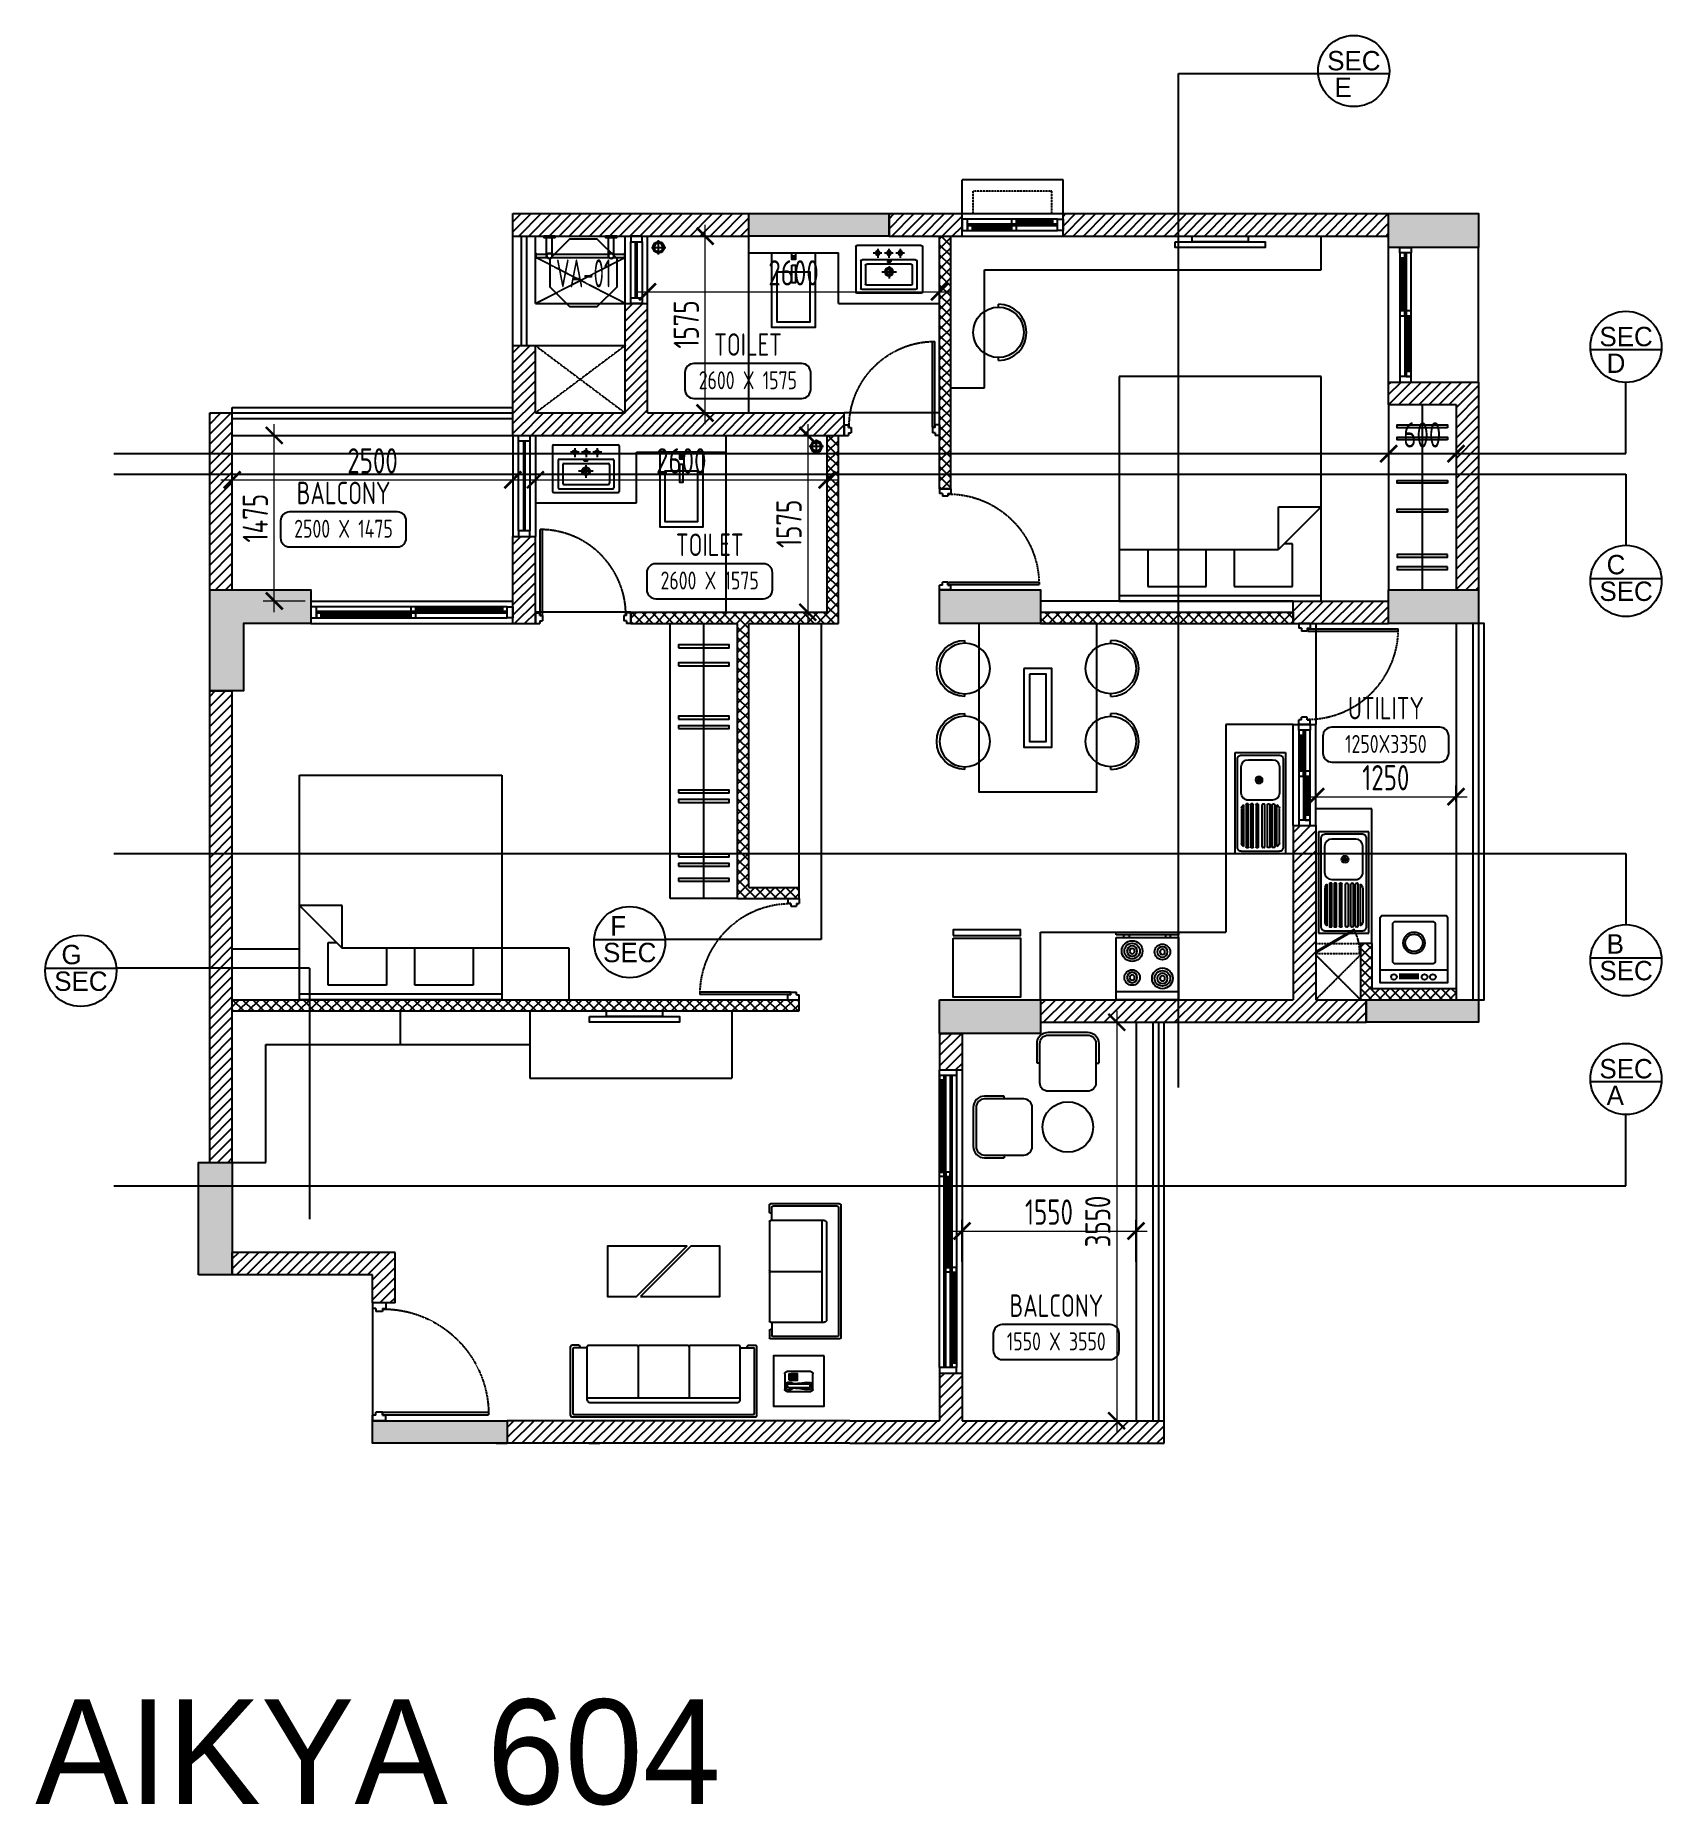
# Model space of a CAD drawing. Header units: millimetres. Extents: x -184691 to 158232, y -112569 to 33289.
# Drawn here: x 13141 to 27626, y -22234 to -6469 of the extents above; entities that cross this region are included whole.
import ezdxf
from ezdxf.enums import TextEntityAlignment as Align

# ---------------------------------------------------------------- set-up
doc = ezdxf.new("R2010")
doc.units = ezdxf.units.MM
doc.header["$LTSCALE"] = 10
doc.header["$PDMODE"] = 35
doc.header["$PDSIZE"] = 500
doc.linetypes.add('DASHED', pattern=[19.05, 12.7, -6.35])
doc.linetypes.add('HIDDEN', pattern=[9.525, 6.35, -3.175])
for name, color, linetype in [('07--DIM-1', 1, 'Continuous'), ('A--BLOCKWALL-1', 9, 'Continuous'), ('A--BLOCKWALL-2', 2, 'Continuous'), ('A--BLOCKWALL-3', 3, 'Continuous'), ('A--BLOCKWALL-HATCH', 8, 'Continuous'), ('A--CONCRETE-1', 9, 'Continuous'), ('A--CONCRETE-HID', 9, 'HIDDEN'), ('A--DOWN', 34, 'Continuous'), ('A--FIXTURE-0', 8, 'Continuous'), ('A--FURNITURE-0', 253, 'Continuous'), ('A--FURNITURE-1', 9, 'Continuous'), ('A--GLAZING-0', 181, 'Continuous'), ('A--HANDRAIL-1', 9, 'Continuous'), ('A--HATCH-1', 8, 'Continuous'), ('A--SANITARY-0', 253, 'Continuous'), ('A--SHAFT-HIDDEN', 9, 'HIDDEN'), ('A--SPACENUMBER', 2, 'Continuous'), ('A--SPACENUMBER-1', 8, 'Continuous'), ('A--SPACEREF', 3, 'Continuous'), ('A--STELWRK-1', 9, 'Continuous'), ('A--Stucture', 9, 'Continuous'), ('A--TILING-1', 8, 'Continuous'), ('A--WINREF', 7, 'Continuous'), ('A--WINREF-1', 8, 'Continuous'), ('Typical floor Column Centre line$0$X-3rd Floor Column$0$A--COL250', 250, 'Continuous'), ('Typical floor Column Centre line$0$X-3rd Floor Column$0$A--CONCRETE-4', 4, 'Continuous')]:
    doc.layers.add(name, color=color, linetype=linetype)
doc.layers.add('A--STELWRK-2', color=2, linetype='Continuous', lineweight=25)
doc.styles.add('ISO', font='isocp2.shx', dxfattribs={"width": 0.8})
doc.dimstyles.new('A-DIM-100', dxfattribs={"dimscale": 100, "dimtxt": 2.25, "dimasz": 1.5, "dimexe": 1, "dimexo": 0.5, "dimgap": 0, "dimtad": 0, "dimdec": 0, "dimzin": 12, "dimdsep": 46, "dimtxsty": 'ISO', "dimblk": 'ARCHTICK', "dimcen": 1, "dimdle": 1, "dimclrd": 8, "dimclre": 8, "dimclrt": 256, "dimadec": 0, "dimazin": 3, "dimtfac": 1, "dimtdec": 0, "dimtmove": 1, "dimatfit": 2, "dimfxl": 1, "dimtvp": 0.75, "dimtolj": 1, "dimtzin": 12, "dimlwd": 18, "dimlwe": 18, "dimarcsym": 0})
pattern_1 = [(45, (18294.394, -21956.845), (-44.90128, 44.90128), [])]
pattern_2 = [(45, (18294.394, -21956.845), (-44.90128, 44.90128), []), (135, (18294.394, -21956.845), (-44.90128, -44.90128), [])]

msp = doc.modelspace()

# ---------------------------------------------------------------- texts
at = {"layer": 'A--SPACEREF'}
for s, height, p in [('SEC', 172.62, (24647.1, -6780.8)), (' E', 172.62, (24647.1, -7018.2)), ('SEC', 172.62, (27071.9, -9237.5)), (' D', 172.62, (27071.9, -9474.9)), (' C', 172.62, (27071.9, -11268.4)), ('SEC', 172.62, (27071.9, -11505.7)), (' F', 172.62, (18197.5, -14485.3)), (' B ', 172.62, (27071.9, -14646.6)), (' G', 172.62, (13309, -14741)), ('SEC', 172.62, (18197.5, -14722.7)), ('SEC', 172.62, (13309, -14978.4)), ('SEC', 172.62, (27071.9, -14884)), ('SEC', 172.62, (27071.9, -15757.6)), (' A ', 172.62, (27071.9, -15995)), ('AIKYA 604', 933.32, (13138.6, -22220.4))]:
    msp.add_text(s, height=height, dxfattribs=at).set_placement(p)

# ---------------------------------------------------------------- blocks, each defined once
blk = doc.blocks.new('A$C542B73FF')
at = {"layer": 'A--FURNITURE-0'}
for points in [[(-400, 50), (400, 50), (400, 100), (-400, 100)], [(-250, 0), (250, 0), (250, 50), (-250, 50)]]:
    blk.add_lwpolyline(points, close=True, dxfattribs=at)
blk = doc.blocks.new('A$C7FA855F9')
at = {"layer": 'A--FURNITURE-0', "linetype": 'Continuous'}
for p, q in [((900, 2000), (-900, 2000)), ((-900, 2000), (-900, 0)), ((900, 0), (900, 2000)), ((900, 840), (520, 460)), ((520, 840), (900, 840)), ((520, 460), (520, 840)), ((645, 510), (570, 510)), ((645, 130), (645, 510)), ((-900, 460), (520, 460)), ((-645, 460), (-645, 130)), ((-125, 130), (-125, 460)), ((125, 460), (125, 130)), ((-900, 50), (900, 50)), ((-900, 0), (900, 0)), ((-645, 130), (-125, 130)), ((125, 130), (645, 130))]:
    blk.add_line(p, q, dxfattribs=at)
blk = doc.blocks.new('A$C383732B3')
for p, q in [((275, 250), (275, 275)), ((275, -250), (275, -275))]:
    blk.add_line(p, q)
blk.add_lwpolyline([(275, 275), (100, 275, 0.414214), (0, 175), (0, -175, 0.414214), (100, -275), (275, -275)], format="xyb")
blk.add_lwpolyline([(100, -250), (450, -250, 0.414214), (525, -175), (525, 175, 0.414214), (450, 250), (100, 250, 0.414214), (25, 175), (25, -175, 0.414214)], format="xyb", close=True)
blk = doc.blocks.new('A$C337B3EF4')
for p, q in [((0, 225), (0, 250)), ((0, -250), (0, -225))]:
    blk.add_line(p, q)
blk.add_circle((0, 0), 225)
blk.add_arc((0, 0), 250, 270, 90)
blk = doc.blocks.new('A$C666E5324')
at = {"layer": 'A--FURNITURE-0'}
for points in [[(0, -525), (-1500, -525), (-1500, 525), (0, 525)], [(-400, -125), (-1100, -125), (-1100, 125), (-400, 125)], [(-450, -75), (-1050, -75), (-1050, 75), (-450, 75)]]:
    blk.add_lwpolyline(points, close=True, dxfattribs=at)
at = {"layer": 'A--FURNITURE-0', "xscale": -1, "rotation": 270.000000000004}
for p in [(-1050, 650), (-400, 650)]:
    blk.add_blockref('A$C337B3EF4', p, dxfattribs=at)
at = {"layer": 'A--FURNITURE-0', "rotation": 270.000000000004}
for p in [(-1050, -650), (-400, -650)]:
    blk.add_blockref('A$C337B3EF4', p, dxfattribs=at)
blk = doc.blocks.new('A$C030B2EE2')
at = {"layer": 'A--DOWN'}
for p, q in [((-100, 1150), (-100, 50)), ((-57, 1150), (-57, 50)), ((-43, 1150), (-43, 93)), ((0, 50), (0, 1150))]:
    blk.add_line(p, q, dxfattribs=at)
for points in [[(0, 1150), (-100, 1150), (-100, 1200), (0, 1200)], [(-57, 1150), (-100, 1150), (-100, 1107), (-57, 1107)], [(-57, 634), (-100, 634), (-100, 591), (-57, 591)], [(0, 634), (-43, 634), (-43, 591), (0, 591)], [(0, 50), (-100, 50), (-100, 0), (0, 0)], [(0, 93), (-43, 93), (-43, 50), (0, 50)]]:
    blk.add_lwpolyline(points, close=True, dxfattribs=at)
at = {"layer": 'A--GLAZING-0'}
for p, q in [((-86, 634), (-86, 1107)), ((-72, 634), (-72, 1107)), ((-28, 93), (-28, 591)), ((-14, 93), (-14, 591))]:
    blk.add_line(p, q, dxfattribs=at)
blk = doc.blocks.new('A$C35654C4B')
at = {"layer": 'A--BLOCKWALL-1'}
for p, q in [((-900, 200), (0, 200)), ((-900, 0), (0, 0))]:
    blk.add_line(p, q, dxfattribs=at)
at = {"layer": 'A--DOWN'}
for p, q in [((-50, 150), (-850, 150)), ((-50, 107), (-850, 107)), ((-850, 50), (-50, 50)), ((-50, 93), (-807, 93))]:
    blk.add_line(p, q, dxfattribs=at)
for points in [[(-850, 50), (-850, 150), (-900, 150), (-900, 50)], [(-807, 50), (-807, 93), (-850, 93), (-850, 50)], [(-416, 107), (-416, 150), (-459, 150), (-459, 107)], [(-416, 50), (-416, 93), (-459, 93), (-459, 50)], [(-50, 107), (-50, 150), (-93, 150), (-93, 107)], [(-50, 50), (-50, 150), (0, 150), (0, 50)]]:
    blk.add_lwpolyline(points, close=True, dxfattribs=at)
at = {"layer": 'A--GLAZING-0'}
for p, q in [((-807, 78), (-459, 78)), ((-807, 64), (-459, 64)), ((-416, 136), (-93, 136)), ((-416, 122), (-93, 122))]:
    blk.add_line(p, q, dxfattribs=at)
blk = doc.blocks.new('A$C34D21E7E')
at = {"layer": 'A--DOWN'}
for p, q in [((-150, 2450), (-150, -150)), ((-110, 2450), (-110, -150)), ((-95, 2450), (-95, -150)), ((-55, -150), (-55, 2450)), ((-40, -150), (-40, 2450)), ((0, -150), (0, 2450))]:
    blk.add_line(p, q, dxfattribs=at)
for points in [[(-150, 2450), (0, 2450), (0, 2500), (-150, 2500)], [(-40, 2450), (0, 2450), (0, 2410), (-40, 2410)], [(-95, 1590), (-55, 1590), (-55, 1550), (-95, 1550)], [(-40, 1550), (0, 1550), (0, 1590), (-40, 1590)], [(-150, 740), (-110, 740), (-110, 700), (-150, 700)], [(-95, 700), (-55, 700), (-55, 740), (-95, 740)], [(-150, -150), (-110, -150), (-110, -110), (-150, -110)], [(-150, -150), (0, -150), (0, -200), (-150, -200)]]:
    blk.add_lwpolyline(points, close=True, dxfattribs=at)
at = {"layer": 'A--GLAZING-0'}
for p, q in [((-25, 1590), (-25, 2410)), ((-15, 1590), (-15, 2410)), ((-80, 740), (-80, 1550)), ((-70, 740), (-70, 1550)), ((-135, -110), (-135, 700)), ((-125, -110), (-125, 700))]:
    blk.add_line(p, q, dxfattribs=at)
blk = doc.blocks.new('A$C1CBF2325')
at = {"layer": 'A--DOWN'}
for p, q in [((100, 0), (0, 0)), ((0, 0), (0, -42)), ((100, 0), (100, -42)), ((25, -42), (0, -42)), ((25, -42), (25, -67)), ((75, -67), (25, -67)), ((75, -42), (75, -67)), ((75, -42), (100, -42)), ((79, -46), (79, -67)), ((79, -46), (886, -46)), ((79, -67), (886, -67)), ((886, -67), (886, -46)), ((25, -858), (0, -858)), ((0, -900), (0, -858)), ((100, -900), (0, -900)), ((75, -833), (25, -833)), ((25, -858), (25, -833)), ((75, -858), (75, -833)), ((75, -858), (100, -858)), ((100, -900), (100, -858))]:
    blk.add_line(p, q, dxfattribs=at)
at = {"layer": 'A--DOWN', "color": 8, "linetype": 'DASHED', "ltscale": 0.005}
blk.add_arc((79, -46), 807, 269.7319, 358.5291, dxfattribs=at)
blk = doc.blocks.new('A$C68464E93')
at = {"layer": 'A--BLOCKWALL-1'}
for p, q in [((600, 200), (0, 200)), ((600, 0), (0, 0))]:
    blk.add_line(p, q, dxfattribs=at)
at = {"layer": 'A--DOWN'}
for p, q in [((50, 150), (550, 150)), ((550, 50), (50, 50))]:
    blk.add_line(p, q, dxfattribs=at)
for points in [[(50, 50), (50, 150), (0, 150), (0, 50), (50, 50)], [(550, 50), (550, 150), (600, 150), (600, 50), (550, 50)]]:
    blk.add_lwpolyline(points, dxfattribs=at)
at = {"layer": 'A--GLAZING-0'}
for p, q in [((550, 107), (50, 107)), ((550, 93), (50, 93))]:
    blk.add_line(p, q, dxfattribs=at)
blk = doc.blocks.new('A$C76363F86-flat-10')
at = {"layer": 'A--SANITARY-0'}
for points in [[(0, -0.193), (0, 0.193), (-0.663, 0.193), (-0.663, -0.193)], [(-0.167, -0.146), (-0.167, 0.146), (-0.616, 0.146), (-0.616, -0.146)], [(-0.108, -0.017), (-0.108, 0.017), (-0.266, 0.017), (-0.266, -0.017)], [(0, -0.017), (0, 0.017), (-0.057, 0.017), (-0.057, -0.017)], [(-0.027, -0.009), (-0.027, 0.008), (-0.05, 0.008), (-0.05, -0.009)]]:
    blk.add_lwpolyline(points, close=True, dxfattribs=at)
blk = doc.blocks.new('A$C302618AE')
at = {"layer": 'A--SANITARY-0'}
for p, q in [((-287, 0), (287, 0)), ((-297, -10), (-297, -416)), ((-247, -138), (-247, -383)), ((-237, -128), (240, -128)), ((-60, -67), (-138, -67)), ((-100, -30), (-100, -110)), ((40, -67), (-38, -67)), ((1, -30), (1, -110)), ((141, -67), (63, -67)), ((101, -30), (101, -110)), ((250, -138), (250, -383)), ((297, -10), (297, -416)), ((-206, -178), (-206, -343)), ((-196, -168), (199, -168)), ((65, -236), (-65, -236)), ((0, -183), (0, -295)), ((209, -178), (209, -343)), ((-287, -426), (287, -426)), ((-237, -393), (240, -393)), ((-196, -353), (199, -353))]:
    blk.add_line(p, q, dxfattribs=at)
for centre, radius in [((-100, -67), 17.8), ((1, -67), 17.8), ((101, -67), 17.8), ((1, -235), 36.3), ((1, -235), 25)]:
    blk.add_circle(centre, radius, dxfattribs=at)
for centre, start, end in [((-287, -10), 90, 180), ((-237, -138), 90, 180), ((240, -138), 0, 90), ((287, -10), 0, 90), ((-196, -178), 90, 180), ((199, -178), 0, 90), ((-287, -416), 180, 270), ((-237, -383), 180, 270), ((-196, -343), 180, 270), ((199, -343), 270, 0), ((240, -383), 270, 0), ((287, -416), 270, 0)]:
    blk.add_arc(centre, 10, start, end, dxfattribs=at)
blk.add_ellipse((0, -141), major_axis=(17.6, 0), ratio=0.318204, dxfattribs=at)
blk = doc.blocks.new('A$C704305AF')
at = {"layer": 'A--SANITARY-0'}
for p, q in [((0, 0.064), (0, -0.064)), ((0.064, 0), (-0.064, 0))]:
    blk.add_line(p, q, dxfattribs=at)
for major_axis, start_param, end_param in [((0, 0.0508), 3.141593, 9.424778), ((0, 0.0381), 6.283185307145827, 12.56637061432541)]:
    blk.add_ellipse((0, 0), major_axis=major_axis, ratio=1, start_param=start_param, end_param=end_param, dxfattribs=at)
blk = doc.blocks.new('A$C47D60FF3')
at = {"layer": 'A--FIXTURE-0'}
blk.add_lwpolyline([(-0.075, 0.6), (-0.075, 0), (-0.6, 0), (-0.6, 0.6)], close=True, dxfattribs=at)
blk.add_lwpolyline([(-0.05, 0.6), (-0.05, 0), (0, 0), (0, 0.6), (-0.05, 0.6)], dxfattribs=at)
blk = doc.blocks.new('A$C613641B0')
at = {"layer": 'A--BLOCKWALL-1'}
for p, q in [((0, 0), (-1800, 0)), ((0, -200), (-1800, -200))]:
    blk.add_line(p, q, dxfattribs=at)
at = {"layer": 'A--DOWN'}
for p, q in [((-50, -50), (-1750, -50)), ((-1750, -93), (-93, -93)), ((-1750, -107), (-50, -107)), ((-1750, -150), (-50, -150))]:
    blk.add_line(p, q, dxfattribs=at)
for points in [[(-1750, -50), (-1750, -150), (-1800, -150), (-1800, -50)], [(-1750, -107), (-1750, -150), (-1707, -150), (-1707, -107)], [(-934, -50), (-934, -93), (-891, -93), (-891, -50)], [(-934, -107), (-934, -150), (-891, -150), (-891, -107)], [(-93, -50), (-93, -93), (-50, -93), (-50, -50)], [(-50, -50), (-50, -150), (0, -150), (0, -50)]]:
    blk.add_lwpolyline(points, close=True, dxfattribs=at)
at = {"layer": 'A--GLAZING-0'}
for p, q in [((-934, -122), (-1707, -122)), ((-934, -136), (-1707, -136)), ((-93, -64), (-891, -64)), ((-93, -78), (-891, -78))]:
    blk.add_line(p, q, dxfattribs=at)
blk = doc.blocks.new('SPACE')
at = {"layer": 'A--SPACENUMBER-1'}
blk.add_lwpolyline([(-600, 0), (600, 0, 0.414213562), (700, 100), (700, 288.5, 0.414213562), (600, 388.5), (-600, 388.5, 0.414213562), (-700, 288.5), (-700, 100, 0.414213562), (-600, 0, -0.052514465)], format="xyb", dxfattribs=at)
at = {"layer": 'A--SPACENUMBER', "style": 'ISO', "width": 0.8, "flags": 4}
blk.add_attdef('01', text='', height=250, dxfattribs=at).set_placement((0.455, 202.41), align=Align.MIDDLE)
at = {"layer": 'A--SPACEREF', "style": 'ISO', "width": 0.8, "flags": 4}
blk.add_attdef('S', text='', height=300, dxfattribs=at).set_placement((1.35, 474.975), align=Align.CENTER)
blk = doc.blocks.new('AL-OP')
at = {"layer": 'A--WINREF-1'}
blk.add_lwpolyline([(-124, 300), (-300, 124), (-300, -124), (-124, -300), (124, -300), (300, -124), (300, 124), (124, 300)], close=True, dxfattribs=at)
at = {"layer": 'A--WINREF', "style": 'ISO', "width": 0.6}
blk.add_attdef('AL-OP', text='', height=250, dxfattribs=at).set_placement((3, -5), align=Align.MIDDLE)
blk = doc.blocks.new('A$C2D7D56F7')
at = {"layer": 'A--FIXTURE-0'}
for p, q in [((-0.3, -0.113), (0.3, -0.113)), ((-0.044, -0.037), (0.131, -0.037)), ((-0.044, -0.056), (0.131, -0.056)), ((-0.044, -0.074), (0.131, -0.074))]:
    blk.add_line(p, q, dxfattribs=at)
blk.add_lwpolyline([(0.3, -0.575, -0.414214), (0.275, -0.6), (-0.275, -0.6, -0.414214), (-0.3, -0.575), (-0.3, 0), (0.3, 0)], format="xyb", close=True, dxfattribs=at)
blk.add_lwpolyline([(-0.173, -0.168), (0.173, -0.168), (0.189, -0.184), (0.189, -0.531), (0.173, -0.546), (-0.173, -0.546), (-0.189, -0.531), (-0.189, -0.184)], close=True, dxfattribs=at)
for centre, radius in [((-0.169, -0.052), 0.025), ((-0.095, -0.052), 0.025), ((0.178, -0.052), 0.025), ((-0.001, -0.355), 0.0964), ((-0.001, -0.355), 0.0776)]:
    blk.add_circle(centre, radius, dxfattribs=at)
blk = doc.blocks.new('A$C321E12B3')
at = {"layer": 'A--SANITARY-0', "ltscale": 5}
for p, q in [((-0.9, 0.45), (0, 0.45)), ((-0.9, 0), (-0.9, 0.45)), ((-0.879, 0.055), (-0.879, 0.395)), ((-0.845, 0.429), (-0.055, 0.429)), ((-0.837, 0.118), (-0.837, 0.332)), ((-0.774, 0.395), (-0.54, 0.395)), ((-0.477, 0.332), (-0.477, 0.118)), ((-0.443, 0.335), (-0.443, 0.348)), ((-0.439, 0.352), (-0.059, 0.352)), ((-0.059, 0.331), (-0.439, 0.331)), ((-0.063, 0.373), (-0.435, 0.373)), ((-0.404, 0.394), (-0.094, 0.394)), ((-0.055, 0.348), (-0.055, 0.335)), ((-0.021, 0.395), (-0.021, 0.055)), ((0, 0.45), (0, 0)), ((-0.443, 0.293), (-0.443, 0.306)), ((-0.443, 0.246), (-0.443, 0.259)), ((-0.443, 0.204), (-0.443, 0.191)), ((-0.439, 0.31), (-0.059, 0.31)), ((-0.059, 0.289), (-0.439, 0.289)), ((-0.439, 0.263), (-0.059, 0.263)), ((-0.059, 0.242), (-0.439, 0.242)), ((-0.059, 0.208), (-0.439, 0.208)), ((-0.439, 0.187), (-0.059, 0.187)), ((-0.059, 0.161), (-0.439, 0.161)), ((-0.055, 0.306), (-0.055, 0.293)), ((-0.055, 0.259), (-0.055, 0.246)), ((-0.055, 0.191), (-0.055, 0.204)), ((0, 0), (-0.9, 0)), ((-0.055, 0.021), (-0.845, 0.021)), ((-0.54, 0.055), (-0.774, 0.055)), ((-0.443, 0.157), (-0.443, 0.144)), ((-0.443, 0.115), (-0.443, 0.102)), ((-0.439, 0.14), (-0.059, 0.14)), ((-0.059, 0.119), (-0.439, 0.119)), ((-0.439, 0.098), (-0.059, 0.098)), ((-0.063, 0.077), (-0.435, 0.077)), ((-0.404, 0.056), (-0.094, 0.056)), ((-0.055, 0.144), (-0.055, 0.157)), ((-0.055, 0.102), (-0.055, 0.115))]:
    blk.add_line(p, q, dxfattribs=at)
at = {"layer": 'A--SANITARY-0'}
blk.add_line((-0.9, 0.45), (0, 0.45), dxfattribs=at)
at = {"layer": 'A--SANITARY-0', "ltscale": 5, "extrusion": (0, 0, -1)}
for centre, major_axis, start_param, end_param in [((-0.845, 0.395), (-0.0238, 0.0238), 5.497787, 7.068583), ((-0.774, 0.332), (0.0446, 0.0446), 3.926991, 5.497787), ((-0.54, 0.332), (0.0446, 0.0446), -0.785398, 0.785398), ((-0.439, 0.348), (0.00297, 0.00297), 3.926991, 5.497787), ((-0.439, 0.335), (-0.00297, 0.00297), 3.926991, 5.497787), ((-0.393, 0.345), (-0.0357, 0.0357), 6.090163, 6.844508), ((-0.105, 0.345), (-0.0357, 0.0357), 1.009473, 1.763819), ((-0.059, 0.348), (0.00297, 0.00297), -0.785398, 0.785398), ((-0.059, 0.335), (-0.00297, 0.00297), 2.356194, 3.926991), ((-0.055, 0.395), (-0.0238, 0.0238), 0.785398, 2.356194), ((-0.657, 0.214), (0.0223, 0.0223), 0.785398, 7.068583), ((-0.657, 0.214), (0.0112, 0.0112), 0.785398, 7.068583), ((-0.657, 0.214), (0.00743, 0.00743), 0.785398, 7.068583), ((-0.439, 0.306), (-0.00297, 0.00297), 5.497787, 7.068583), ((-0.439, 0.293), (-0.00297, 0.00297), 3.926991, 5.497787), ((-0.439, 0.204), (0.00297, 0.00297), 3.926991, 5.497787), ((-0.439, 0.191), (-0.00297, 0.00297), 3.926991, 5.497787), ((-0.439, 0.157), (0.00297, 0.00297), 3.926991, 5.497787), ((-0.059, 0.306), (0.00297, 0.00297), -0.785398, 0.785398), ((-0.059, 0.293), (-0.00297, 0.00297), 2.356194, 3.926991), ((-0.059, 0.204), (0.00297, 0.00297), -0.785398, 0.785398), ((-0.059, 0.191), (-0.00297, 0.00297), 2.356194, 3.926991), ((-0.059, 0.157), (0.00297, 0.00297), -0.785398, 0.785398), ((-0.845, 0.055), (0.0238, 0.0238), 2.356194, 3.926991), ((-0.774, 0.118), (-0.0446, 0.0446), 3.926991, 5.497787), ((-0.54, 0.118), (-0.0446, 0.0446), 2.356194, 3.926991), ((-0.439, 0.144), (0.00297, 0.00297), 2.356194, 3.926991), ((-0.439, 0.115), (0.00297, 0.00297), 3.926991, 5.497787), ((-0.439, 0.102), (0.00297, 0.00297), 2.356194, 3.926991), ((-0.393, 0.105), (-0.0357, 0.0357), 4.151066, 4.905412), ((-0.105, 0.105), (-0.0357, 0.0357), 2.94857, 3.702916), ((-0.059, 0.144), (-0.00297, 0.00297), 2.356194, 3.926991), ((-0.059, 0.115), (0.00297, 0.00297), -0.785398, 0.785398), ((-0.059, 0.102), (-0.00297, 0.00297), 2.356194, 3.926991), ((-0.055, 0.055), (-0.0238, 0.0238), 2.356194, 3.926991)]:
    blk.add_ellipse(centre, major_axis=major_axis, ratio=1, start_param=start_param, end_param=end_param, dxfattribs=at)
at = {"layer": 'A--SANITARY-0', "ltscale": 5}
for centre, major_axis, start_param, end_param in [((-0.439, 0.259), (-0.00297, -0.00297), 3.926991, 5.497787), ((-0.439, 0.246), (0.00297, -0.00297), 3.926991, 5.497787), ((-0.059, 0.259), (-0.00297, -0.00297), 2.356194, 3.926991), ((-0.059, 0.246), (0.00297, -0.00297), -0.785398, 0.785398)]:
    blk.add_ellipse(centre, major_axis=major_axis, ratio=1, start_param=start_param, end_param=end_param, dxfattribs=at)
blk = doc.blocks.new('A$C3A434446')
at = {"layer": 'A--STELWRK-1', "color": 1}
for p, q in [((110, 939), (110, 1089)), ((160, 939), (160, 1089)), ((660, 939), (660, 1089)), ((710, 939), (710, 1089)), ((15, 939), (115, 939)), ((15, 909), (115, 909)), ((155, 939), (665, 939)), ((155, 909), (665, 909)), ((705, 939), (805, 939)), ((705, 909), (805, 909))]:
    blk.add_line(p, q, dxfattribs=at)
at = {"layer": 'A--STELWRK-1'}
for points in [[(15, 899), (10, 899), (10, 949), (15, 949)], [(85, 1099), (85, 1089), (185, 1089), (185, 1099)], [(635, 1099), (635, 1089), (735, 1089), (735, 1099)], [(805, 899), (810, 899), (810, 949), (805, 949)]]:
    blk.add_lwpolyline(points, close=True, dxfattribs=at)
at = {"layer": 'A--STELWRK-2'}
for centre, radius in [((135, 924), 25), ((135, 924), 22), ((685, 924), 25), ((685, 924), 22)]:
    blk.add_circle(centre, radius, dxfattribs=at)
blk = doc.blocks.new('A$C6931329F')
at = {"layer": 'A--BLOCKWALL-1'}
for p, q in [((0, 900), (0, 0)), ((200, 900), (200, 0))]:
    blk.add_line(p, q, dxfattribs=at)
at = {"layer": 'A--DOWN'}
for p, q in [((50, 50), (50, 850)), ((150, 850), (150, 50))]:
    blk.add_line(p, q, dxfattribs=at)
for points in [[(150, 850), (50, 850), (50, 900), (150, 900), (150, 850)], [(150, 50), (50, 50), (50, 0), (150, 0), (150, 50)]]:
    blk.add_lwpolyline(points, dxfattribs=at)
at = {"layer": 'A--GLAZING-0'}
for p, q in [((93, 850), (93, 50)), ((107, 850), (107, 50))]:
    blk.add_line(p, q, dxfattribs=at)
blk = doc.blocks.new('A$C4DFF75E1')
at = {"layer": 'A--DOWN'}
for p, q in [((9, 25), (0, 25)), ((0, 25), (0, 0)), ((0, 0), (12, 0)), ((9, 15, 0), (9, 25, 0)), ((12, 15, 0), (9, 15, 0)), ((12, 15, 0), (12, 0, 0)), ((12, 15, 0), (12, 0, 0)), ((12, 0), (12, 15)), ((438, 15, 0), (438, 0, 0)), ((438, 15, 0), (438, 0, 0)), ((438, 15, 0), (441, 15, 0)), ((438, 0), (438, 15)), ((450, 0), (438, 0)), ((441, 15, 0), (441, 25, 0)), ((441, 25), (450, 25)), ((450, 25), (450, 0))]:
    blk.add_line(p, q, dxfattribs=at)
blk.add_lwpolyline([(14, 18), (388, 234), (385, 240), (11, 24)], close=True, dxfattribs=at)
blk.add_circle((10, 24, 0), 0.781, dxfattribs=at)
at = {"layer": 'A--DOWN', "color": 8, "linetype": 'DASHED', "ltscale": 0.003}
blk.add_arc((-37, 15, 0), 478, 0, 27.2936, dxfattribs=at)
blk = doc.blocks.new('_ArchTick')
at = {"color": 0, "const_width": 0.15}
blk.add_lwpolyline([(-0.5, -0.5), (0.5, 0.5)], dxfattribs=at)
blk = doc.blocks.new('*D330')
at = {"layer": '07--DIM-1', "color": 8, "lineweight": 18}
for p, q in [((25194, -9807), (25194, -10295)), ((25794, -9807), (25794, -10295)), ((25094, -10195), (25894, -10195))]:
    blk.add_line(p, q, dxfattribs=at)
at = {"layer": 'Defpoints', "color": 0}
for p in [(25194, -9757), (25794, -9757), (25794, -10195)]:
    blk.add_point(p, dxfattribs=at)
at = {"layer": '07--DIM-1', "color": 8, "lineweight": 18, "xscale": 150, "yscale": 150, "zscale": 150, "rotation": 180}
blk.add_blockref('_ArchTick', (25194, -10195), dxfattribs=at)
at = {"layer": '07--DIM-1', "color": 8, "lineweight": 18, "xscale": 150, "yscale": 150, "zscale": 150}
blk.add_blockref('_ArchTick', (25794, -10195), dxfattribs=at)
at = {"layer": '07--DIM-1', "insert": (25494, -10027), "char_height": 225, "attachment_point": 5, "style": 'ISO'}
blk.add_mtext('\\A1;600', dxfattribs=at)
blk = doc.blocks.new('*D331')
at = {"layer": '07--DIM-1', "color": 8, "lineweight": 18}
for p, q in [((18594, -8307), (18594, -8853)), ((21194, -8307), (21194, -8853)), ((18494, -8753), (21294, -8753))]:
    blk.add_line(p, q, dxfattribs=at)
at = {"layer": 'Defpoints', "color": 0}
for p in [(18594, -8257), (21194, -8257), (21194, -8753)]:
    blk.add_point(p, dxfattribs=at)
at = {"layer": '07--DIM-1', "color": 8, "lineweight": 18, "xscale": 150, "yscale": 150, "zscale": 150, "rotation": 180}
blk.add_blockref('_ArchTick', (18594, -8753), dxfattribs=at)
at = {"layer": '07--DIM-1', "color": 8, "lineweight": 18, "xscale": 150, "yscale": 150, "zscale": 150}
blk.add_blockref('_ArchTick', (21194, -8753), dxfattribs=at)
at = {"layer": '07--DIM-1', "insert": (19894, -8584), "char_height": 225, "attachment_point": 5, "style": 'ISO'}
blk.add_mtext('\\A1;2600', dxfattribs=at)
blk = doc.blocks.new('*D332')
at = {"layer": '07--DIM-1', "color": 8, "lineweight": 18}
for p, q in [((19106, -9932), (19106, -8157)), ((18644, -8257), (19206, -8257)), ((18644, -9832), (19206, -9832))]:
    blk.add_line(p, q, dxfattribs=at)
at = {"layer": 'Defpoints', "color": 0}
for p in [(18594, -8257), (19106, -8257), (18594, -9832)]:
    blk.add_point(p, dxfattribs=at)
at = {"layer": '07--DIM-1', "color": 8, "lineweight": 18, "xscale": 150, "yscale": 150, "zscale": 150}
for p, rotation in [((19106, -8257), 90), ((19106, -9832), 270)]:
    blk.add_blockref('_ArchTick', p, dxfattribs=dict(at, rotation=rotation))
at = {"layer": '07--DIM-1', "insert": (18938, -9044), "char_height": 225, "attachment_point": 5, "rotation": 90, "style": 'ISO'}
blk.add_mtext('\\A1;1575', dxfattribs=at)
blk = doc.blocks.new('*D333')
at = {"layer": '07--DIM-1', "color": 8, "lineweight": 18}
for p, q in [((21394, -17392), (21394, -17017)), ((22944, -17392), (22944, -17017)), ((21294, -17117), (23044, -17117))]:
    blk.add_line(p, q, dxfattribs=at)
at = {"layer": 'Defpoints', "color": 0}
for p in [(22944, -17117), (21394, -17442), (22944, -17442)]:
    blk.add_point(p, dxfattribs=at)
at = {"layer": '07--DIM-1', "color": 8, "lineweight": 18, "xscale": 150, "yscale": 150, "zscale": 150, "rotation": 180}
blk.add_blockref('_ArchTick', (21394, -17117), dxfattribs=at)
at = {"layer": '07--DIM-1', "color": 8, "lineweight": 18, "xscale": 150, "yscale": 150, "zscale": 150}
blk.add_blockref('_ArchTick', (22944, -17117), dxfattribs=at)
at = {"layer": '07--DIM-1', "insert": (22169, -16948), "char_height": 225, "attachment_point": 5, "style": 'ISO'}
blk.add_mtext('\\A1;1550', dxfattribs=at)
blk = doc.blocks.new('*D334')
at = {"layer": '07--DIM-1', "color": 8, "lineweight": 18}
for p, q in [((22894, -15257), (22672, -15257)), ((22772, -15157), (22772, -18907)), ((22894, -18807), (22672, -18807))]:
    blk.add_line(p, q, dxfattribs=at)
at = {"layer": 'Defpoints', "color": 0}
for p in [(22944, -15257), (22772, -18807), (22944, -18807)]:
    blk.add_point(p, dxfattribs=at)
at = {"layer": '07--DIM-1', "color": 8, "lineweight": 18, "xscale": 150, "yscale": 150, "zscale": 150}
for p, rotation in [((22772, -15257), 90), ((22772, -18807), 270)]:
    blk.add_blockref('_ArchTick', p, dxfattribs=dict(at, rotation=rotation))
at = {"layer": '07--DIM-1', "insert": (22604, -17032), "char_height": 225, "attachment_point": 5, "rotation": 90, "style": 'ISO'}
blk.add_mtext('\\A1;3550', dxfattribs=at)
blk = doc.blocks.new('*D335')
at = {"layer": '07--DIM-1', "color": 8, "lineweight": 18}
for p, q in [((14894, -10148), (14894, -10527)), ((17394, -10148), (17394, -10527)), ((14794, -10427), (17494, -10427))]:
    blk.add_line(p, q, dxfattribs=at)
at = {"layer": 'Defpoints', "color": 0}
for p in [(14894, -10098), (17394, -10098), (17394, -10427)]:
    blk.add_point(p, dxfattribs=at)
at = {"layer": '07--DIM-1', "color": 8, "lineweight": 18, "xscale": 150, "yscale": 150, "zscale": 150, "rotation": 180}
blk.add_blockref('_ArchTick', (14894, -10427), dxfattribs=at)
at = {"layer": '07--DIM-1', "color": 8, "lineweight": 18, "xscale": 150, "yscale": 150, "zscale": 150}
blk.add_blockref('_ArchTick', (17394, -10427), dxfattribs=at)
at = {"layer": '07--DIM-1', "insert": (16144, -10258), "char_height": 225, "attachment_point": 5, "style": 'ISO'}
blk.add_mtext('\\A1;2500', dxfattribs=at)
blk = doc.blocks.new('*D336')
at = {"layer": '07--DIM-1', "color": 8, "lineweight": 18}
for p, q in [((17594, -10236), (17594, -10527)), ((20194, -10236), (20194, -10527)), ((17494, -10427), (20294, -10427))]:
    blk.add_line(p, q, dxfattribs=at)
at = {"layer": 'Defpoints', "color": 0}
for p in [(17594, -10186), (20194, -10186), (20194, -10427)]:
    blk.add_point(p, dxfattribs=at)
at = {"layer": '07--DIM-1', "color": 8, "lineweight": 18, "xscale": 150, "yscale": 150, "zscale": 150, "rotation": 180}
blk.add_blockref('_ArchTick', (17594, -10427), dxfattribs=at)
at = {"layer": '07--DIM-1', "color": 8, "lineweight": 18, "xscale": 150, "yscale": 150, "zscale": 150}
blk.add_blockref('_ArchTick', (20194, -10427), dxfattribs=at)
at = {"layer": '07--DIM-1', "insert": (18894, -10258), "char_height": 225, "attachment_point": 5, "style": 'ISO'}
blk.add_mtext('\\A1;2600', dxfattribs=at)
blk = doc.blocks.new('*D337')
at = {"layer": '07--DIM-1', "color": 8, "lineweight": 18}
for p, q in [((20144, -10032), (19921, -10032)), ((20021, -9932), (20021, -11707)), ((20144, -11607), (19921, -11607))]:
    blk.add_line(p, q, dxfattribs=at)
at = {"layer": 'Defpoints', "color": 0}
for p in [(20194, -10032), (20021, -11607), (20194, -11607)]:
    blk.add_point(p, dxfattribs=at)
at = {"layer": '07--DIM-1', "color": 8, "lineweight": 18, "xscale": 150, "yscale": 150, "zscale": 150}
for p, rotation in [((20021, -10032), 90), ((20021, -11607), 270)]:
    blk.add_blockref('_ArchTick', p, dxfattribs=dict(at, rotation=rotation))
at = {"layer": '07--DIM-1', "insert": (19853, -10819), "char_height": 225, "attachment_point": 5, "rotation": 90, "style": 'ISO'}
blk.add_mtext('\\A1;1575', dxfattribs=at)
blk = doc.blocks.new('*D338')
at = {"layer": '07--DIM-1', "color": 8, "lineweight": 18}
for p, q in [((24544, -13295), (24544, -13149)), ((25794, -13295), (25794, -13149)), ((24444, -13249), (25894, -13249))]:
    blk.add_line(p, q, dxfattribs=at)
at = {"layer": 'Defpoints', "color": 0}
for p in [(24544, -13345), (25794, -13249), (25794, -13345)]:
    blk.add_point(p, dxfattribs=at)
at = {"layer": '07--DIM-1', "color": 8, "lineweight": 18, "xscale": 150, "yscale": 150, "zscale": 150, "rotation": 180}
blk.add_blockref('_ArchTick', (24544, -13249), dxfattribs=at)
at = {"layer": '07--DIM-1', "color": 8, "lineweight": 18, "xscale": 150, "yscale": 150, "zscale": 150}
blk.add_blockref('_ArchTick', (25794, -13249), dxfattribs=at)
at = {"layer": '07--DIM-1', "insert": (25169, -13080), "char_height": 225, "attachment_point": 5, "style": 'ISO'}
blk.add_mtext('\\A1;1250', dxfattribs=at)
blk = doc.blocks.new('*D339')
at = {"layer": '07--DIM-1', "color": 8, "lineweight": 18}
for p, q in [((15584, -10032), (15169, -10032)), ((15269, -11607), (15269, -9932)), ((15544, -11507), (15169, -11507))]:
    blk.add_line(p, q, dxfattribs=at)
at = {"layer": 'Defpoints', "color": 0}
for p in [(15269, -10032), (15634, -10032), (15594, -11507)]:
    blk.add_point(p, dxfattribs=at)
at = {"layer": '07--DIM-1', "color": 8, "lineweight": 18, "xscale": 150, "yscale": 150, "zscale": 150}
for p, rotation in [((15269, -10032), 90), ((15269, -11507), 270)]:
    blk.add_blockref('_ArchTick', p, dxfattribs=dict(at, rotation=rotation))
at = {"layer": '07--DIM-1', "insert": (15100, -10769), "char_height": 225, "attachment_point": 5, "rotation": 90, "style": 'ISO'}
blk.add_mtext('\\A1;1475', dxfattribs=at)
blk = doc.blocks.new('A$C59C96D1E')
at = {"linetype": 'Continuous'}
for p, q in [((-2.74, 0), (2.74, 0)), ((-3.49, -9.09), (-3.49, -0.75)), ((-2.75, -0.99), (-2.75, -2.2)), ((-2.26, -1.48), (-2.26, -8.35)), ((-0.79, -0.49), (-2.25, -0.49)), ((-1.76, -0.98), (-1.28, -0.98)), ((-0.78, -8.35), (-0.78, -1.48)), ((-0.29, -2.2), (-0.29, -0.99)), ((3.49, -0.75), (3.49, -9.09)), ((-2.75, -8.84), (-2.75, -7.63)), ((2.74, -9.84), (-2.74, -9.84)), ((-0.79, -9.34), (-2.25, -9.34)), ((-1.76, -8.85), (-1.28, -8.85)), ((-0.29, -7.63), (-0.29, -8.84))]:
    blk.add_line(p, q, dxfattribs=at)
for points in [[(0.45, -5.87), (0.45, -5.37), (0.95, -5.37), (0.95, -5.87)], [(0.45, -6.47), (0.45, -5.97), (0.95, -5.97), (0.95, -6.47)], [(1.05, -5.87), (1.05, -5.37), (1.55, -5.37), (1.55, -5.87)], [(1.05, -6.47), (1.05, -5.97), (1.55, -5.97), (1.55, -6.47)], [(1.64, -5.87), (1.64, -5.37), (2.14, -5.37), (2.14, -5.87)], [(1.64, -6.47), (1.64, -5.97), (2.14, -5.97), (2.14, -6.47)], [(2.24, -5.87), (2.24, -5.37), (2.74, -5.37), (2.74, -5.87)], [(2.24, -6.47), (2.24, -5.97), (2.74, -5.97), (2.74, -6.47)], [(0.45, -7.06), (0.45, -6.56), (0.95, -6.56), (0.95, -7.06)], [(0.45, -7.66), (0.45, -7.16), (0.95, -7.16), (0.95, -7.66)], [(0.45, -8.26), (0.95, -8.26), (0.95, -7.76), (0.45, -7.76)], [(1.05, -7.06), (1.05, -6.56), (1.55, -6.56), (1.55, -7.06)], [(1.05, -7.66), (1.05, -7.16), (1.55, -7.16), (1.55, -7.66)], [(1.05, -8.26), (1.55, -8.26), (1.55, -7.76), (1.05, -7.76)], [(1.64, -7.06), (1.64, -6.56), (2.14, -6.56), (2.14, -7.06)], [(1.64, -7.66), (1.64, -7.16), (2.14, -7.16), (2.14, -7.66)], [(1.64, -8.26), (2.14, -8.26), (2.14, -7.76), (1.64, -7.76)], [(2.24, -7.06), (2.24, -6.56), (2.74, -6.56), (2.74, -7.06)], [(2.24, -7.66), (2.24, -7.16), (2.74, -7.16), (2.74, -7.66)], [(2.24, -8.26), (2.74, -8.26), (2.74, -7.76), (2.24, -7.76)]]:
    blk.add_lwpolyline(points, close=True)
for centre, radius, start, end in [((-2.74, -0.75), 0.75, 90, 180), ((2.74, -0.75), 0.75, 0, 90), ((-2.25, -0.99), 0.5, 90, 180), ((-2.25, -2.2), 0.5, 180, 270), ((-1.76, -1.48), 0.5, 90, 180), ((-1.28, -1.48), 0.5, 0, 90), ((-0.79, -0.99), 0.5, 0, 90), ((-0.79, -2.2), 0.5, 270, 0), ((-2.74, -9.09), 0.75, 180, 270), ((-2.25, -7.63), 0.5, 90, 180), ((-2.25, -8.84), 0.5, 180, 270), ((-1.76, -8.35), 0.5, 180, 270), ((-1.28, -8.35), 0.5, 270, 0), ((-0.79, -7.63), 0.5, 0, 90), ((-0.79, -8.84), 0.5, 270, 0), ((2.74, -9.09), 0.75, 270, 0)]:
    blk.add_arc(centre, radius, start, end, dxfattribs=at)
for centre, start, end in [((-30.22, -7.51), 358.27997, 10.89187), ((27.18, -7.51), 169.10813, 181.72003)]:
    blk.add_arc(centre, 27.97, start, end)
blk = doc.blocks.new('A$C6B576318')
at = {"layer": 'A--FURNITURE-0'}
for p, q in [((-888, 749), (-963, 749)), ((-788, 749), (-279, 749)), ((-254, 749), (254, 749)), ((279, 749), (788, 749)), ((888, 749), (963, 749)), ((-975, 13), (-975, 736)), ((-950, 38), (-950, 711)), ((-813, 724), (-938, 724)), ((-875, 724), (-875, 736)), ((-800, 711), (-800, 736)), ((-800, 175), (-800, 711)), ((-267, 736), (-267, 200)), ((267, 736), (267, 200)), ((800, 711), (800, 736)), ((800, 175), (800, 711)), ((813, 724), (938, 724)), ((875, 724), (875, 736)), ((950, 38), (950, 711)), ((975, 13), (975, 736)), ((-800, 200), (800, 200)), ((-963, 0), (963, 0)), ((-938, 25), (938, 25)), ((-775, 150), (775, 150))]:
    blk.add_line(p, q, dxfattribs=at)
for centre, radius, start, end in [((-963, 736), 12.5, 90, 180), ((-888, 736), 12.5, 0, 90), ((-788, 736), 12.5, 90, 180), ((-279, 736), 12.5, 0, 90), ((-254, 736), 12.5, 90, 180), ((254, 736), 12.5, 0, 90), ((279, 736), 12.5, 90, 180), ((788, 736), 12.5, 0, 90), ((888, 736), 12.5, 90, 180), ((963, 736), 12.5, 0, 90), ((-938, 711), 12.5, 90, 180), ((-813, 711), 12.5, 0, 90), ((813, 711), 12.5, 90, 180), ((938, 711), 12.5, 0, 90), ((-963, 13), 12.5, 180, 270), ((-938, 38), 12.5, 180, 270), ((-775, 175), 25, 180, 270), ((775, 175), 25, 270, 0), ((938, 38), 12.5, 270, 0), ((963, 13), 12.5, 270, 0)]:
    blk.add_arc(centre, radius, start, end, dxfattribs=at)
blk = doc.blocks.new('A$C64853205')
at = {"layer": 'A--FURNITURE-0'}
for p, q in [((-621, 749), (-696, 749)), ((-521, 749), (-12, 749)), ((13, 749), (521, 749)), ((621, 749), (696, 749)), ((-708, 13), (-708, 736)), ((-683, 38), (-683, 711)), ((-546, 724), (-671, 724)), ((-608, 724), (-608, 736)), ((-533, 711), (-533, 736)), ((-533, 175), (-533, 711)), ((0, 736), (0, 200)), ((533, 736), (533, 175)), ((546, 724), (671, 724)), ((608, 724), (608, 736)), ((683, 38), (683, 711)), ((708, 13), (708, 736)), ((-533, 200), (533, 200)), ((-696, 0), (696, 0)), ((-671, 25), (671, 25)), ((-508, 150), (508, 150))]:
    blk.add_line(p, q, dxfattribs=at)
for centre, radius, start, end in [((-696, 736), 12.5, 90, 180), ((-621, 736), 12.5, 0, 90), ((-521, 736), 12.5, 90, 180), ((-12, 736), 12.5, 0, 90), ((13, 736), 12.5, 90, 180), ((521, 736), 12.5, 0, 90), ((621, 736), 12.5, 90, 180), ((696, 736), 12.5, 0, 90), ((-671, 711), 12.5, 90, 180), ((-546, 711), 12.5, 0, 90), ((546, 711), 12.5, 90, 180), ((671, 711), 12.5, 0, 90), ((-696, 13), 12.5, 180, 270), ((-671, 38), 12.5, 180, 270), ((-508, 175), 25, 180, 270), ((508, 175), 25, 270, 0), ((671, 38), 12.5, 270, 0), ((696, 13), 12.5, 270, 0)]:
    blk.add_arc(centre, radius, start, end, dxfattribs=at)
blk = doc.blocks.new('A$C06896976')
at = {"layer": 'A--FIXTURE-0'}
for p, q in [((0, 0.6), (-0.6, 0.6)), ((-0.6, 0.6), (-0.6, 0)), ((-0.525, 0.6), (-0.525, 0)), ((0, 0), (0, 0.6)), ((0, 0.525), (0.025, 0.525)), ((0.05, 0.6), (0.025, 0.6)), ((0.025, 0.6), (0.025, 0)), ((0.05, 0), (0.05, 0.6)), ((0.025, 0.475), (0, 0.475)), ((-0.6, 0), (0, 0)), ((0.025, 0.125), (0, 0.125)), ((0, 0.075), (0.025, 0.075)), ((0.025, 0), (0.05, 0))]:
    blk.add_line(p, q, dxfattribs=at)
for centre, major_axis, start_param, end_param in [((-0.394, 0.446), (0.0707, 0.0707), 0.785398, 7.068583), ((-0.394, 0.446), (0.053, 0.053), 0.785398, 7.068583), ((-0.139, 0.446), (-0.053, 0.053), -0.785398, 5.497787), ((-0.394, 0.446), (0.0354, 0.0354), 0.785398, 7.068583), ((-0.394, 0.446), (0.0177, 0.0177), 0.785398, 7.068583), ((-0.139, 0.446), (-0.0354, 0.0354), -0.785398, 5.497787), ((-0.139, 0.446), (0.0177, 0.0177), 0.785398, 7.068583), ((-0.386, 0.154), (0.053, -0.053), -0.785398, 5.497787), ((-0.386, 0.154), (0.0354, -0.0354), -0.785398, 5.497787), ((-0.386, 0.154), (-0.0177, -0.0177), 0.785398, 7.068583), ((-0.131, 0.154), (-0.0707, -0.0707), 0.785398, 7.068583), ((-0.131, 0.154), (-0.053, -0.053), 0.785398, 7.068583), ((-0.131, 0.154), (-0.0354, -0.0354), 0.785398, 7.068583), ((-0.131, 0.154), (-0.0177, -0.0177), 0.785398, 7.068583)]:
    blk.add_ellipse(centre, major_axis=major_axis, ratio=1, start_param=start_param, end_param=end_param, dxfattribs=at)

# ---------------------------------------------------------------- dimensions: what is measured, and where the dimension line sits
at = {"layer": '07--DIM-1'}
for p1, p2, distance, picture, middle in [((18594.4, -9831.8), (18594.4, -8256.8), -512, '*D332', (18937.6, -9044.3)), ((14894.4, -10098.2), (17394.4, -10098.2), -328.9, '*D335', (16144.4, -10258.4)), ((17594.4, -10185.7), (20194.4, -10185.7), -241.4, '*D336', (18894.4, -10258.4))]:
    dim = msp.add_aligned_dim(p1=p1, p2=p2, distance=distance, dimstyle='A-DIM-100', dxfattribs=at)
    dim.commit()
    dim.dimension.update_dxf_attribs({"geometry": picture, "text_midpoint": middle})
for base, p1, p2, picture, middle in [((21194.4, -8753), (18594.4, -8256.8), (21194.4, -8256.8), '*D331', (19894.4, -8584.2)), ((25794.4, -10195.5), (25194.4, -9756.8), (25794.4, -9756.8), '*D330', (25494.4, -10026.7)), ((25794.4, -13248.9), (24544.4, -13344.5), (25794.4, -13344.5), '*D338', (25169.4, -13080.1)), ((22944.4, -17117.1), (21394.4, -17441.8), (22944.4, -17441.8), '*D333', (22169.4, -16948.3))]:
    dim = msp.add_linear_dim(base=base, p1=p1, p2=p2, dimstyle='A-DIM-100', dxfattribs=at)
    dim.commit()
    dim.dimension.update_dxf_attribs({"geometry": picture, "text_midpoint": middle})
for base, p1, p2, picture, middle in [((15269.2, -10031.8), (15594.4, -11506.8), (15633.6, -10031.8), '*D339', (15100.4, -10769.3)), ((20021.4, -11606.8), (20194.4, -10031.8), (20194.4, -11606.8), '*D337', (19852.6, -10819.3)), ((22772.3, -18806.8), (22944.4, -15256.8), (22944.4, -18806.8), '*D334', (22603.5, -17031.8))]:
    dim = msp.add_linear_dim(base=base, p1=p1, p2=p2, angle=90, dimstyle='A-DIM-100', dxfattribs=at)
    dim.commit()
    dim.dimension.update_dxf_attribs({"geometry": picture, "text_midpoint": middle})

# ---------------------------------------------------------------- hatches: boundary and pattern name
at = {"layer": 'A--BLOCKWALL-HATCH'}
h = msp.add_hatch(dxfattribs=at)
h.set_pattern_fill('ANSI37', color=256, scale=20, style=0)
h.set_pattern_definition(pattern_2)
h.paths.add_polyline_path([(21194.4, -8256.8), (21294.4, -8256.8), (21294.4, -10506.8), (21194.4, -10506.8)])
h = msp.add_hatch(dxfattribs=at)
h.set_pattern_fill('ANSI37', color=256, scale=20, style=0)
h.set_pattern_definition(pattern_2)
h.paths.add_polyline_path([(20194.4, -10031.8), (20294.4, -10031.8), (20294.4, -11706.8), (19494.4, -11706.8), (19494.4, -12831.8), (19494.4, -12931.8), (19494.4, -14056.8), (19944.4, -14056.8), (19944.4, -14156.8), (19394.4, -14156.8), (19394.4, -11706.8), (18444.4, -11706.8), (18444.4, -11606.8), (20194.4, -11606.8)])
h = msp.add_hatch(dxfattribs=at)
h.set_pattern_fill('ANSI37', color=256, scale=20, style=0)
h.set_pattern_definition(pattern_2)
h.paths.add_polyline_path([(22094.4, -11706.8), (24344.4, -11706.8), (24344.4, -11606.8), (22094.4, -11606.8)])
h = msp.add_hatch(dxfattribs=at)
h.set_pattern_fill('ANSI37', color=256, scale=20, style=0)
h.set_pattern_definition([(45, (18294.394, -21956.845), (-44.90128, 44.90128), []), (135, (18294.394, -21956.845), (-44.90128, -44.90128), [])])
h.paths.add_polyline_path([(24944.4, -14556.8), (24944.4, -15056.8), (25794.4, -15056.8), (25794.4, -14956.8), (25044.4, -14956.8), (25044.4, -14556.8)])
h = msp.add_hatch(dxfattribs=at)
h.set_pattern_fill('ANSI37', color=256, scale=20, style=0)
h.set_pattern_definition(pattern_2)
h.paths.add_polyline_path([(14894.4, -15156.8), (14894.4, -15056.8), (19944.4, -15056.8), (19944.4, -15156.8)])
at = {"layer": 'A--HATCH-1'}
h = msp.add_hatch(dxfattribs=at)
h.set_pattern_fill('ANSI31', color=256, scale=20, style=0)
h.set_pattern_definition(pattern_1)
h.paths.add_polyline_path([(17394.4, -8256.8), (19494.4, -8256.8), (19494.4, -8056.8), (17394.4, -8056.8)])
h = msp.add_hatch(dxfattribs=at)
h.set_pattern_fill('ANSI31', color=256, scale=20, style=0)
h.set_pattern_definition(pattern_1)
h.paths.add_polyline_path([(20744.4, -8256.8), (21394.4, -8256.8), (21394.4, -8056.8), (20744.4, -8056.8)])
h = msp.add_hatch(dxfattribs=at)
h.set_pattern_fill('ANSI31', color=256, scale=20, style=0)
h.set_pattern_definition(pattern_1)
h.paths.add_polyline_path([(22294.4, -8256.8), (25194.4, -8256.8), (25194.4, -8056.8), (22294.4, -8056.8)])
h = msp.add_hatch(dxfattribs=at)
h.set_pattern_fill('ANSI31', color=256, scale=20, style=0)
h.set_pattern_definition(pattern_1)
h.paths.add_polyline_path([(20344.4, -10031.8), (20344.4, -9831.8), (18594.4, -9831.8), (18594.4, -8856.8), (18394.4, -8856.8), (18394.4, -9831.8), (17594.4, -9831.8), (17594.4, -9231.8), (17394.4, -9231.8), (17394.4, -10031.8)])
h = msp.add_hatch(dxfattribs=at)
h.set_pattern_fill('ANSI31', color=256, scale=20, style=0)
h.set_pattern_definition(pattern_1)
h.paths.add_polyline_path([(25194.4, -9756.8), (25794.4, -9756.8), (25794.4, -11406.8), (25994.4, -11406.8), (25994.4, -9556.8), (25194.4, -9556.8)])
h = msp.add_hatch(dxfattribs=at)
h.set_pattern_fill('ANSI31', color=256, scale=20, style=0)
h.set_pattern_definition(pattern_1)
h.paths.add_polyline_path([(14694.4, -9831.8), (14894.4, -9831.8), (14894.4, -11406.8), (14694.4, -11406.8)])
h = msp.add_hatch(dxfattribs=at)
h.set_pattern_fill('ANSI31', color=256, scale=20, style=0)
h.set_pattern_definition(pattern_1)
h.paths.add_polyline_path([(17394.4, -11706.8), (17594.4, -11706.8), (17594.4, -10931.8), (17394.4, -10931.8)])
h = msp.add_hatch(dxfattribs=at)
h.set_pattern_fill('ANSI31', color=256, scale=20, style=0)
h.set_pattern_definition(pattern_1)
h.paths.add_polyline_path([(24344.4, -11706.8), (25194.4, -11706.8), (25194.4, -11506.8), (24344.4, -11506.8)])
h = msp.add_hatch(dxfattribs=at)
h.set_pattern_fill('ANSI31', color=256, scale=20, style=0)
h.set_pattern_definition(pattern_1)
h.paths.add_polyline_path([(14694.4, -16506.8), (14894.4, -16506.8), (14894.4, -12306.8), (14694.4, -12306.8)])
h = msp.add_hatch(dxfattribs=at)
h.set_pattern_fill('ANSI31', color=256, scale=20, style=0)
h.set_pattern_definition(pattern_1)
h.paths.add_polyline_path([(24344.4, -13506.8), (24544.4, -13506.8), (24544.4, -15056.8), (24994.4, -15056.8), (24994.4, -15256.8), (22094.4, -15256.8), (22094.4, -15056.8), (24344.4, -15056.8)])
h = msp.add_hatch(dxfattribs=at)
h.set_pattern_fill('ANSI31', color=256, scale=20, style=0)
h.set_pattern_definition(pattern_1)
h.paths.add_polyline_path([(21194.4, -15356.8), (21394.4, -15356.8), (21394.4, -15681.8), (21194.4, -15681.8)])
h = msp.add_hatch(dxfattribs=at)
h.set_pattern_fill('ANSI31', color=256, scale=20, style=0)
h.set_pattern_definition(pattern_1)
h.paths.add_polyline_path([(16344.4, -17756.8), (16144.4, -17756.8), (16144.4, -17506.8), (14894.4, -17506.8), (14894.4, -17306.8), (16344.4, -17306.8)])
h = msp.add_hatch(dxfattribs=at)
h.set_pattern_fill('ANSI31', color=256, scale=20, style=0)
h.set_pattern_definition(pattern_1)
h.paths.add_polyline_path([(21194.4, -18381.8), (21394.4, -18381.8), (21394.4, -18806.8), (23194.4, -18806.8), (23194.4, -19006.8), (17344.4, -19006.8), (17344.4, -18806.8), (21194.4, -18806.8)])
at = {"layer": 'Typical floor Column Centre line$0$X-3rd Floor Column$0$A--COL250'}
h = msp.add_hatch(color=256, dxfattribs=at)
h.dxf.hatch_style = 1
h.paths.add_polyline_path([(19494.4, -8056.8), (20744.4, -8056.8), (20744.4, -8256.8), (19494.4, -8256.8)])
h = msp.add_hatch(color=256, dxfattribs=at)
h.dxf.hatch_style = 1
h.paths.add_polyline_path([(25194.4, -8056.8), (25994.4, -8056.8), (25994.4, -8356.8), (25194.4, -8356.8)])
h = msp.add_hatch(color=256, dxfattribs=at)
h.dxf.hatch_style = 1
h.paths.add_polyline_path([(14994.4, -11706.8), (15594.4, -11706.8), (15594.4, -11406.8), (14694.4, -11406.8), (14694.4, -12306.8), (14994.4, -12306.8)])
h = msp.add_hatch(color=256, dxfattribs=at)
h.dxf.hatch_style = 1
h.paths.add_polyline_path([(21194.4, -11406.8), (22094.4, -11406.8), (22094.4, -11706.8), (21194.4, -11706.8)])
h = msp.add_hatch(color=256, dxfattribs=at)
h.dxf.hatch_style = 1
h.paths.add_polyline_path([(25194.4, -11406.8), (25994.4, -11406.8), (25994.4, -11706.8), (25194.4, -11706.8)])
h = msp.add_hatch(color=256, dxfattribs=at)
h.dxf.hatch_style = 1
h.paths.add_polyline_path([(21194.4, -15056.8), (22094.4, -15056.8), (22094.4, -15356.8), (21194.4, -15356.8)])
h = msp.add_hatch(color=256, dxfattribs=at)
h.dxf.hatch_style = 1
h.paths.add_polyline_path([(24994.4, -15056.8), (25994.4, -15056.8), (25994.4, -15256.8), (24994.4, -15256.8)])
h = msp.add_hatch(color=256, dxfattribs=at)
h.dxf.hatch_style = 1
h.paths.add_polyline_path([(14594.4, -17506.8), (14594.4, -16506.8), (14894.4, -16506.8), (14894.4, -17506.8)])
h = msp.add_hatch(color=256, dxfattribs=at)
h.dxf.hatch_style = 1
h.paths.add_polyline_path([(16144.4, -18806.8), (17344.4, -18806.8), (17344.4, -19006.8), (16144.4, -19006.8)])

# ---------------------------------------------------------------- linework, layer by layer
at = {"color": 6}
for p, q in [((23321.3, -15839.6), (23321.3, -6809.1)), ((23321.3, -6809.1), (24567.3, -6809.1)), ((24567.3, -6809.1), (25200.1, -6809.1)), ((26992.1, -9265.8), (27624.8, -9265.8)), ((27308.5, -10193.6), (27308.5, -9560.5)), ((13839.2, -10193.6), (27308.5, -10193.6)), ((13839.2, -10377), (27308.5, -10377)), ((27308.5, -10377), (27308.5, -11010.1)), ((26992.1, -11304.8), (27624.8, -11304.8)), ((20141.2, -11706.8), (20141.2, -14521.7)), ((13839.2, -13755.2), (27308.5, -13755.2)), ((27308.5, -13755.2), (27308.5, -14388.3)), ((18117.6, -14521.7), (18750.4, -14521.7)), ((20141.2, -14521.7), (18750.4, -14521.7)), ((13229.2, -14777.5), (13862, -14777.5)), ((15582.2, -14777.5), (13862, -14777.5)), ((15582.2, -14777.5), (15582.2, -17010.2)), ((26992.1, -14683), (27624.8, -14683)), ((26992.1, -15786), (27624.8, -15786)), ((27308.5, -16713.7), (27308.5, -16080.6)), ((13839.2, -16713.7), (27308.5, -16713.7))]:
    msp.add_line(p, q, dxfattribs=at)
msp.add_line((24344.4, -11506.8), (22094.4, -11506.8))
for centre in [(24883.7, -6786.6), (27308.5, -9243.3), (27308.5, -11327.3), (18434, -14544.3), (13545.6, -14800), (27308.5, -14705.5), (27308.5, -15763.4)]:
    msp.add_circle(centre, 317.2, dxfattribs=at)
at = {"layer": 'A--BLOCKWALL-1'}
for p, q in [((25194.4, -9556.8), (25194.4, -8356.8)), ((14894.4, -10031.8), (17394.4, -10031.8)), ((25794.4, -11706.8), (25794.4, -15056.8)), ((24344.4, -12606.8), (24544.4, -12606.8)), ((22944.4, -15256.8), (22944.4, -18806.8))]:
    msp.add_line(p, q, dxfattribs=at)
at = {"layer": 'A--BLOCKWALL-2'}
for p, q in [((21394.4, -8056.8), (21394.4, -7756.8)), ((22294.4, -7756.8), (21394.4, -7756.8)), ((22294.4, -8056.8), (22294.4, -7756.8)), ((21194.4, -10506.8), (21194.4, -8256.8)), ((21194.4, -8256.8), (21294.4, -8256.8)), ((21294.4, -10506.8), (21294.4, -8256.8)), ((20194.4, -11606.8), (20194.4, -10031.8)), ((20194.4, -10031.8), (20294.4, -10031.8)), ((20294.4, -11706.8), (20294.4, -10031.8)), ((21194.4, -10506.8), (21294.4, -10506.8)), ((14694.4, -11156.8), (14694.4, -11056.8)), ((18444.4, -11706.8), (18444.4, -11606.8)), ((18444.4, -11606.8), (20194.4, -11606.8)), ((22094.4, -11606.8), (22094.4, -11706.8)), ((22094.4, -11606.8), (24344.4, -11606.8)), ((24344.4, -11606.8), (24344.4, -11706.8)), ((18444.4, -11706.8), (19394.4, -11706.8)), ((19394.4, -14156.8), (19394.4, -11706.8)), ((19494.4, -12831.8), (19494.4, -11706.8)), ((19494.4, -11706.8), (20294.4, -11706.8)), ((22094.4, -11706.8), (24344.4, -11706.8)), ((19494.4, -12931.8), (19494.4, -12831.8)), ((19494.4, -14056.8), (19494.4, -12931.8)), ((19394.4, -14156.8), (19944.4, -14156.8)), ((19494.4, -14056.8), (19944.4, -14056.8)), ((19944.4, -14156.8), (19944.4, -14056.8)), ((24944.4, -14556.8), (24944.4, -15056.8)), ((25044.4, -14556.8), (24944.4, -14556.8)), ((25044.4, -14556.8), (25044.4, -14956.8)), ((25044.4, -14956.8), (25794.4, -14956.8)), ((25794.4, -14956.8), (25794.4, -15056.8)), ((14694.4, -15156.8), (14694.4, -15056.8)), ((14894.4, -15056.8), (19944.4, -15056.8)), ((14894.4, -15156.8), (14894.4, -15056.8)), ((19944.4, -15156.8), (19944.4, -15056.8)), ((24944.4, -15056.8), (25794.4, -15056.8)), ((14894.4, -15156.8), (19944.4, -15156.8)), ((17244.4, -19006.8), (17344.4, -19006.8)), ((18069.4, -19006.8), (18169.4, -19006.8))]:
    msp.add_line(p, q, dxfattribs=at)
at = {"layer": 'A--BLOCKWALL-3'}
for p, q in [((17394.4, -8256.8), (17394.4, -8056.8)), ((17394.4, -8056.8), (19494.4, -8056.8)), ((19494.4, -8256.8), (19494.4, -8056.8)), ((20744.4, -8256.8), (20744.4, -8056.8)), ((20744.4, -8056.8), (21394.4, -8056.8)), ((21394.4, -8256.8), (21394.4, -8056.8)), ((22294.4, -8256.8), (22294.4, -8056.8)), ((22294.4, -8056.8), (25194.4, -8056.8)), ((25194.4, -8256.8), (25194.4, -8056.8)), ((17394.4, -8256.8), (19494.4, -8256.8)), ((20744.4, -8256.8), (21394.4, -8256.8)), ((22294.4, -8256.8), (25194.4, -8256.8)), ((18394.4, -9831.8), (18394.4, -8856.8)), ((18394.4, -8856.8), (18594.4, -8856.8)), ((18594.4, -9831.8), (18594.4, -8856.8)), ((17394.4, -10031.8), (17394.4, -9231.8)), ((17394.4, -9231.8), (17594.4, -9231.8)), ((17594.4, -9831.8), (17594.4, -9231.8)), ((25194.4, -9756.8), (25194.4, -9556.8)), ((25194.4, -9556.8), (25994.4, -9556.8)), ((25994.4, -9556.8), (25994.4, -11406.8)), ((25194.4, -9756.8), (25794.4, -9756.8)), ((25794.4, -9756.8), (25794.4, -11406.8)), ((14694.4, -11406.8), (14694.4, -9831.8)), ((14694.4, -9831.8), (14894.4, -9831.8)), ((14894.4, -11406.8), (14894.4, -9831.8)), ((17594.4, -9831.8), (18394.4, -9831.8)), ((18594.4, -9831.8), (20344.4, -9831.8)), ((20344.4, -10031.8), (20344.4, -9831.8)), ((17394.4, -10031.8), (20344.4, -10031.8)), ((17394.4, -11706.8), (17394.4, -10931.8)), ((17394.4, -10931.8), (17594.4, -10931.8)), ((17594.4, -11706.8), (17594.4, -10931.8)), ((14694.4, -11406.8), (14894.4, -11406.8)), ((14694.4, -11706.8), (14694.4, -11506.8)), ((24344.4, -11706.8), (24344.4, -11506.8)), ((24344.4, -11506.8), (25194.4, -11506.8)), ((25194.4, -11706.8), (25194.4, -11506.8)), ((25794.4, -11406.8), (25994.4, -11406.8)), ((17394.4, -11706.8), (17594.4, -11706.8)), ((24344.4, -11706.8), (25194.4, -11706.8)), ((14694.4, -16506.8), (14694.4, -12306.8)), ((14694.4, -12306.8), (14894.4, -12306.8)), ((14894.4, -16506.8), (14894.4, -12306.8)), ((24344.4, -13506.8), (24344.4, -15056.8)), ((24344.4, -13506.8), (24544.4, -13506.8)), ((24544.4, -13506.8), (24544.4, -15056.8)), ((22094.4, -15056.8), (22094.4, -15256.8)), ((22094.4, -15056.8), (24344.4, -15056.8)), ((24544.4, -15056.8), (24994.4, -15056.8)), ((24994.4, -15056.8), (24994.4, -15256.8)), ((22094.4, -15256.8), (24994.4, -15256.8)), ((21194.4, -15356.8), (21194.4, -15681.8)), ((21194.4, -15356.8), (21394.4, -15356.8)), ((21394.4, -15356.8), (21394.4, -15681.8)), ((21194.4, -15681.8), (21394.4, -15681.8)), ((14694.4, -16506.8), (14894.4, -16506.8)), ((14594.4, -17506.8), (14594.4, -17306.8)), ((14894.4, -17506.8), (14894.4, -17306.8)), ((16344.4, -17306.8), (14894.4, -17306.8)), ((16344.4, -17756.8), (16344.4, -17306.8)), ((16144.4, -17506.8), (14894.4, -17506.8)), ((16144.4, -17756.8), (16144.4, -17506.8)), ((16344.4, -17756.8), (16144.4, -17756.8)), ((21194.4, -18381.8), (21194.4, -18806.8)), ((21194.4, -18381.8), (21394.4, -18381.8)), ((21394.4, -18381.8), (21394.4, -18806.8)), ((17344.4, -18806.8), (17344.4, -19006.8)), ((20394.4, -18806.8), (17344.4, -18806.8)), ((20394.4, -18806.8), (21194.4, -18806.8)), ((21394.4, -18806.8), (23194.4, -18806.8)), ((20394.4, -19006.8), (17344.4, -19006.8)), ((20394.4, -19006.8), (23194.4, -19006.8))]:
    msp.add_line(p, q, dxfattribs=at)
at = {"layer": 'A--CONCRETE-1'}
for p, q in [((17394.4, -9231.8), (17394.4, -8256.8)), ((17594.4, -8856.8), (17594.4, -8256.8)), ((25994.4, -9556.8), (25994.4, -8356.8)), ((17594.4, -8856.8), (18394.4, -8856.8)), ((17594.4, -9231.8), (18394.4, -9231.8))]:
    msp.add_line(p, q, dxfattribs=at)
at = {"layer": 'A--CONCRETE-HID', "ltscale": 0.01}
for p, q in [((21494.4, -8056.8), (21494.4, -7856.8)), ((22194.4, -7856.8), (21494.4, -7856.8)), ((22194.4, -8056.8), (22194.4, -7856.8))]:
    msp.add_line(p, q, dxfattribs=at)
at = {"layer": 'A--FIXTURE-0'}
for p, q in [((23744.4, -12606.8), (23744.4, -14456.8)), ((24344.4, -12606.8), (23744.4, -12606.8)), ((25044.4, -13356.8), (24544.4, -13356.8)), ((25044.4, -14556.8), (25044.4, -13356.8)), ((22094.4, -14456.8), (23744.4, -14456.8)), ((22094.4, -15056.8), (22094.4, -14456.8))]:
    msp.add_line(p, q, dxfattribs=at)
at = {"layer": 'A--FURNITURE-0'}
for p, q in [((24594.4, -8556.8), (24594.4, -8256.8)), ((21594.4, -8556.8), (24594.4, -8556.8)), ((21594.4, -9606.8), (21594.4, -8556.8)), ((21294.4, -9606.8), (21594.4, -9606.8)), ((19944.4, -14056.8), (19944.4, -11706.8)), ((15494.4, -14606.8), (14894.4, -14606.8)), ((17894.4, -14596.8), (17294.4, -14596.8)), ((17894.4, -15056.8), (17894.4, -14596.8)), ((16394.4, -15456.8), (16394.4, -15156.8)), ((17544.4, -15156.8), (17544.4, -15756.8)), ((19344.4, -15156.8), (19344.4, -15756.8)), ((15194.4, -16506.8), (15194.4, -15456.8)), ((15194.4, -15456.8), (17544.4, -15456.8)), ((17544.4, -15756.8), (19344.4, -15756.8)), ((14894.4, -16506.8), (15194.4, -16506.8))]:
    msp.add_line(p, q, dxfattribs=at)
for points in [[(18494.4, -17700.9), (18944.4, -17250.9), (18237.1, -17250.9), (18237.1, -17700.9)], [(18529.8, -17700.9), (19237.1, -17700.9), (19237.1, -17250.9), (18979.8, -17250.9)], [(20165.9, -18228), (19715.9, -18228), (19715.9, -18678), (20165.9, -18678)]]:
    msp.add_lwpolyline(points, close=True, dxfattribs=at)
msp.add_circle((22337.6, -16190.5), 225, dxfattribs=at)
at = {"layer": 'A--FURNITURE-1'}
for p, q in [((25194.4, -9756.8), (25194.4, -11406.8)), ((25494.4, -9756.8), (25494.4, -11406.8)), ((18794.4, -14156.8), (18794.4, -11706.8)), ((19094.4, -14156.8), (19094.4, -11706.8)), ((19394.4, -14156.8), (18794.4, -14156.8))]:
    msp.add_line(p, q, dxfattribs=at)
for points in [[(25719.4, -9963), (25269.4, -9963), (25269.4, -9938), (25719.4, -9938), (25719.4, -9963)], [(25719.4, -10071.7), (25269.4, -10071.7), (25269.4, -10046.7), (25719.4, -10046.7), (25719.4, -10071.7)], [(25719.4, -10457.5), (25269.4, -10457.5), (25269.4, -10432.5), (25719.4, -10432.5), (25719.4, -10457.5)], [(25719.4, -10713.9), (25269.4, -10713.9), (25269.4, -10688.9), (25719.4, -10688.9), (25719.4, -10713.9)], [(25719.4, -11092), (25269.4, -11092), (25269.4, -11117), (25719.4, -11117), (25719.4, -11092)], [(25719.4, -11200.7), (25269.4, -11200.7), (25269.4, -11225.7), (25719.4, -11225.7), (25719.4, -11200.7)], [(18869.4, -11922.3), (19319.4, -11922.3), (19319.4, -11897.3), (18869.4, -11897.3), (18869.4, -11922.3)], [(18869.4, -12083.4), (19319.4, -12083.4), (19319.4, -12058.4), (18869.4, -12058.4), (18869.4, -12083.4)], [(18869.4, -12558.3), (19319.4, -12558.3), (19319.4, -12533.3), (18869.4, -12533.3), (18869.4, -12558.3)], [(18869.4, -12642.1), (19319.4, -12642.1), (19319.4, -12617.1), (18869.4, -12617.1), (18869.4, -12642.1)], [(18869.4, -13215.5), (19319.4, -13215.5), (19319.4, -13190.5), (18869.4, -13190.5), (18869.4, -13215.5)], [(18869.4, -13299.3), (19319.4, -13299.3), (19319.4, -13274.3), (18869.4, -13274.3), (18869.4, -13299.3)], [(18869.4, -13784.8), (19319.4, -13784.8), (19319.4, -13759.8), (18869.4, -13759.8), (18869.4, -13784.8)], [(18869.4, -13868.6), (19319.4, -13868.6), (19319.4, -13843.6), (18869.4, -13843.6), (18869.4, -13868.6)], [(18869.4, -14002.4), (19319.4, -14002.4), (19319.4, -13977.4), (18869.4, -13977.4), (18869.4, -14002.4)]]:
    msp.add_lwpolyline(points, dxfattribs=at)
at = {"layer": 'A--HANDRAIL-1', "color": 1}
for p, q in [((14894.4, -9831.8), (17394.4, -9831.8)), ((14894.4, -9881.8), (17394.4, -9881.8)), ((25944.4, -11706.8), (25944.4, -15056.8)), ((25994.4, -11706.8), (25994.4, -15056.8)), ((23094.4, -15256.8), (23094.4, -18806.8)), ((23144.4, -15256.8), (23144.4, -18806.8))]:
    msp.add_line(p, q, dxfattribs=at)
at = {"layer": 'A--SHAFT-HIDDEN', "ltscale": 0.01}
for p, q in [((17594.4, -8856.8), (18389.4, -8447.9)), ((18394.4, -8856.8), (17599.4, -8447.9)), ((18394.4, -9231.8), (17594.4, -9831.8)), ((17594.4, -9231.8), (18394.4, -9831.8)), ((24544.4, -14556.8), (24944.4, -14556.8)), ((24544.4, -14645.7), (24944.4, -14645.7)), ((24544.4, -14656.8), (24944.4, -15056.8)), ((24944.4, -14656.8), (24544.4, -15056.8))]:
    msp.add_line(p, q, dxfattribs=at)
at = {"layer": 'A--STELWRK-1', "color": 1}
for p, q in [((17469.4, -9231.8), (17469.4, -8256.8)), ((17519.4, -9231.8), (17519.4, -8256.8))]:
    msp.add_line(p, q, dxfattribs=at)
at = {"layer": 'A--Stucture', "linetype": 'Continuous', "ltscale": 0.5}
for p, q in [((14894.4, -9831.8), (14894.4, -9781.8)), ((14894.4, -9781.8), (17394.4, -9781.8)), ((23194.4, -19006.8), (23194.4, -15256.8))]:
    msp.add_line(p, q, dxfattribs=at)
msp.add_lwpolyline([(25994.4, -15056.8), (26044.4, -15056.8), (26044.4, -11706.8), (25994.4, -11706.8)], dxfattribs=at)
at = {"layer": 'A--TILING-1'}
for p, q in [((19494.4, -9831.8), (19494.4, -8256.8)), ((19494.4, -8406.8), (20294.4, -8406.8)), ((20294.4, -8856.8), (20294.4, -8406.8)), ((20294.4, -8856.8), (21194.4, -8856.8)), ((21194.4, -9831.8), (20344.4, -9831.8)), ((19294.4, -11606.8), (19294.4, -10031.8)), ((18494.4, -10631.8), (18494.4, -10181.8)), ((18494.4, -10181.8), (19294.4, -10181.8)), ((17594.4, -10631.8), (18494.4, -10631.8)), ((18444.4, -11606.8), (17594.4, -11606.8)), ((24544.4, -11706.8), (24544.4, -12606.8)), ((21394.4, -15681.8), (21394.4, -18381.8)), ((16144.4, -17756.8), (16144.4, -18806.8))]:
    msp.add_line(p, q, dxfattribs=at)
at = {"layer": 'Typical floor Column Centre line$0$X-3rd Floor Column$0$A--CONCRETE-4'}
for points in [[(19494.4, -8056.8), (20744.4, -8056.8), (20744.4, -8256.8), (19494.4, -8256.8)], [(25194.4, -8056.8), (25994.4, -8056.8), (25994.4, -8356.8), (25194.4, -8356.8)], [(14694.4, -11406.8), (15594.4, -11406.8), (15594.4, -11706.8), (14994.4, -11706.8), (14994.4, -12306.8), (14694.4, -12306.8)], [(21194.4, -11406.8), (22094.4, -11406.8), (22094.4, -11706.8), (21194.4, -11706.8)], [(25194.4, -11406.8), (25994.4, -11406.8), (25994.4, -11706.8), (25194.4, -11706.8)], [(21194.4, -15056.8), (22094.4, -15056.8), (22094.4, -15356.8), (21194.4, -15356.8)], [(24994.4, -15056.8), (25994.4, -15056.8), (25994.4, -15256.8), (24994.4, -15256.8)], [(14594.4, -17506.8), (14594.4, -16506.8), (14894.4, -16506.8), (14894.4, -17506.8)], [(16144.4, -18806.8), (17344.4, -18806.8), (17344.4, -19006.8), (16144.4, -19006.8)]]:
    msp.add_lwpolyline(points, close=True, dxfattribs=at)

# ---------------------------------------------------------------- block references
for name, p in [('A$C3A434446', (17584.4, -9356.8)), ('A$C6931329F', (17394.4, -10931.8))]:
    msp.add_blockref(name, p)
at = {"xscale": 0.8888888888759539, "yscale": 0.8888888888650399, "zscale": 0.8888888888658205}
msp.add_blockref('A$C4DFF75E1', (24544.4, -14645.7), dxfattribs=at)
at = {"layer": 'A--DOWN'}
for name, p in [('A$C35654C4B', (22294.4, -8256.8)), ('A$C030B2EE2', (25394.4, -9556.8))]:
    msp.add_blockref(name, p, dxfattribs=at)
at = {"layer": 'A--DOWN', "extrusion": (0, 0, -1), "xscale": -1, "zscale": -1}
for name, p, rotation in [('A$C68464E93', (-18394.4, -8256.8), 90), ('A$C1CBF2325', (-19944.4, -15056.8), 180)]:
    msp.add_blockref(name, p, dxfattribs=dict(at, rotation=rotation))
at = {"layer": 'A--DOWN'}
for p, xscale, yscale, zscale, rotation in [((21194.4, -10031.8), -0.9444444444452529, 0.9444444444452529, 0.9444444444443834, 270), ((17594.4, -11706.8), 0.9444444444452529, 0.9444444444452529, 0.9444444444443834, 90), ((16144.4, -18806.8), -1.166666666686069, 1.166666666667879, 1.166666666666667, 180)]:
    msp.add_blockref('A$C1CBF2325', p, dxfattribs=dict(at, xscale=xscale, yscale=yscale, zscale=zscale, rotation=rotation))
at = {"layer": 'A--DOWN', "extrusion": (0, 0, -1), "zscale": -1, "rotation": 180}
msp.add_blockref('A$C1CBF2325', (-21194.4, -11406.8), dxfattribs=at)
at = {"layer": 'A--DOWN'}
for name, p, rotation in [('A$C613641B0', (15594.4, -11706.8), 180), ('A$C35654C4B', (24544.4, -12606.8), 90)]:
    msp.add_blockref(name, p, dxfattribs=dict(at, rotation=rotation))
at = {"layer": 'A--DOWN', "extrusion": (0, 0, -1), "xscale": -1, "zscale": -1}
msp.add_blockref('A$C1CBF2325', (-24394.4, -11706.8), dxfattribs=at)
at = {"layer": 'A--DOWN', "xscale": -1}
msp.add_blockref('A$C34D21E7E', (21194.4, -18181.8), dxfattribs=at)
at = {"layer": 'A--FIXTURE-0', "xscale": 1000, "yscale": 1000}
for name, p, zscale, rotation in [('A$C2D7D56F7', (25419.4, -14906), 1000, 180), ('A$C47D60FF3', (21916.5, -14434.4), 999.9999999999999, 90)]:
    msp.add_blockref(name, p, dxfattribs=dict(at, zscale=zscale, rotation=rotation))
at = {"layer": 'A--FIXTURE-0', "extrusion": (0, 0, -1), "xscale": 923.0769112439157, "yscale": 923.0769112439157, "zscale": -923.0769112439119, "rotation": 89.9999999999982}
msp.add_blockref('A$C06896976', (-22767.5, -14503), dxfattribs=at)
at = {"layer": 'A--FURNITURE-0', "xscale": -1}
for name, p, rotation in [('A$C542B73FF', (23694.4, -8256.8), 180), ('A$C666E5324', (22069.4, -11706.8), 270), ('A$C542B73FF', (18477.1, -15156.8), 180)]:
    msp.add_blockref(name, p, dxfattribs=dict(at, rotation=rotation))
at = {"layer": 'A--FURNITURE-0'}
for name, p in [('A$C337B3EF4', (21719.4, -9114.1)), ('A$C7FA855F9', (23694.4, -11506.8)), ('A$C383732B3', (21494.4, -16190.5))]:
    msp.add_blockref(name, p, dxfattribs=at)
at = {"layer": 'A--FURNITURE-0', "xscale": -1}
msp.add_blockref('A$C7FA855F9', (16394.4, -15056.8), dxfattribs=at)
at = {"layer": 'A--FURNITURE-0', "extrusion": (0, 0, -1), "zscale": -1, "rotation": 270}
msp.add_blockref('A$C383732B3', (-22337.6, -15347.3), dxfattribs=at)
at = {"layer": 'A--FURNITURE-0', "extrusion": (0, 0, -1), "xscale": 0.8499999999989631, "yscale": 0.8499999999985448, "zscale": -0.85, "rotation": 269.9994668603403}
msp.add_blockref('A$C64853205', (-20315.1, -17475.9), dxfattribs=at)
at = {"layer": 'A--FURNITURE-0', "extrusion": (0, 0, -1), "xscale": -0.8500000000058208, "yscale": 0.8499999999985448, "zscale": -0.85}
msp.add_blockref('A$C6B576318', (-18737.1, -18771.2), dxfattribs=at)
at = {"layer": 'A--FURNITURE-0', "xscale": -25.41683611206827, "yscale": 25.41683611206827, "zscale": 25.4168361120719, "rotation": 270}
msp.add_blockref('A$C59C96D1E', (20065.9, -18457.3), dxfattribs=at)
at = {"layer": 'A--SANITARY-0', "yscale": 1000, "zscale": 1000}
for name, p, xscale, rotation in [('A$C704305AF', (18691.8, -8356.8), -1000, 90), ('A$C76363F86-flat-10', (19894.4, -8406.8), -1000, 270), ('A$C704305AF', (20097, -10131.8), 1000, 270), ('A$C76363F86-flat-10', (18894.4, -10181.8), 1000, 90), ('A$C321E12B3', (23826.7, -13756.8), 1000, 269.9999999999951), ('A$C321E12B3', (25019.4, -14463.2), -1000, 90.00000000000335)]:
    msp.add_blockref(name, p, dxfattribs=dict(at, xscale=xscale, rotation=rotation))
at = {"layer": 'A--SANITARY-0', "ltscale": 19, "xscale": -1}
msp.add_blockref('A$C302618AE', (20744.4, -8340), dxfattribs=at)
at = {"layer": 'A--SANITARY-0', "ltscale": 19}
msp.add_blockref('A$C302618AE', (18044.4, -10115), dxfattribs=at)
at = {"layer": 'A--SPACEREF'}
ref = msp.add_blockref('SPACE', (19486.5, -9702.5), dxfattribs=dict(at, xscale=0.7999999999883585, yscale=0.7999999999992724, zscale=0.8))
ref.add_attrib('01', '2600 X 1575', dxfattribs={"layer": 'A--SPACENUMBER', "height": 160, "style": 'ISO', "width": 0.8, "flags": 4}).set_placement((19487, -9540.6), align=Align.MIDDLE)
ref.add_attrib('S', 'TOILET', dxfattribs={"height": 200, "style": 'ISO', "width": 0.8, "flags": 4}).set_placement((19487.7, -9322.5), align=Align.CENTER)
ref = msp.add_blockref('SPACE', (15884.7, -11024.5), dxfattribs=dict(at, xscale=0.7999999999883585, yscale=0.7999999999992724, zscale=0.8))
ref.add_attrib('01', '2500 X 1475', dxfattribs={"layer": 'A--SPACENUMBER', "height": 160, "style": 'ISO', "width": 0.8, "flags": 4}).set_placement((15885.3, -10862.6), align=Align.MIDDLE)
ref.add_attrib('S', 'BALCONY', dxfattribs={"height": 200, "style": 'ISO', "width": 0.8, "flags": 4}).set_placement((15886, -10644.5), align=Align.CENTER)
ref = msp.add_blockref('SPACE', (19146.2, -11485.6), dxfattribs=dict(at, xscale=0.7999999999883585, yscale=0.7999999999992724, zscale=0.8))
ref.add_attrib('01', '2600 X 1575', dxfattribs={"layer": 'A--SPACENUMBER', "height": 160, "style": 'ISO', "width": 0.8, "flags": 4}).set_placement((19146.7, -11323.6), align=Align.MIDDLE)
ref.add_attrib('S', 'TOILET', dxfattribs={"height": 200, "style": 'ISO', "width": 0.8, "flags": 4}).set_placement((19147.4, -11105.6), align=Align.CENTER)
ref = msp.add_blockref('SPACE', (25169.2, -12940.7), dxfattribs=dict(at, xscale=0.7999999999883585, yscale=0.7999999999992724, zscale=0.8))
ref.add_attrib('01', '1250X3350', dxfattribs={"layer": 'A--SPACENUMBER', "height": 160, "style": 'ISO', "width": 0.8, "flags": 4}).set_placement((25169.8, -12778.8), align=Align.MIDDLE)
ref.add_attrib('S', 'UTILITY', dxfattribs={"height": 200, "style": 'ISO', "width": 0.8, "flags": 4}).set_placement((25170.5, -12560.8), align=Align.CENTER)
ref = msp.add_blockref('SPACE', (22233.3, -18261.3), dxfattribs=dict(at, xscale=0.7999999999883585, yscale=0.7999999999992724, zscale=0.8))
ref.add_attrib('01', '1550 X 3550', dxfattribs={"layer": 'A--SPACENUMBER', "height": 160, "style": 'ISO', "width": 0.8, "flags": 4}).set_placement((22233.9, -18099.4), align=Align.MIDDLE)
ref.add_attrib('S', 'BALCONY', dxfattribs={"height": 200, "style": 'ISO', "width": 0.8, "flags": 4}).set_placement((22234.6, -17881.3), align=Align.CENTER)
at = {"layer": 'A--WINREF'}
msp.add_blockref('AL-OP', (18022.1, -8583.6), dxfattribs=at).add_auto_attribs({'AL-OP': 'VA-01'})

msp.set_redraw_order([(e.dxf.handle, doc.entitydb.next_handle()) for e in msp.query("TEXT MTEXT ATTDEF DIMENSION ARC_DIMENSION")])  # texts and dimensions are drawn at this point

doc.saveas('drawing.dxf')
